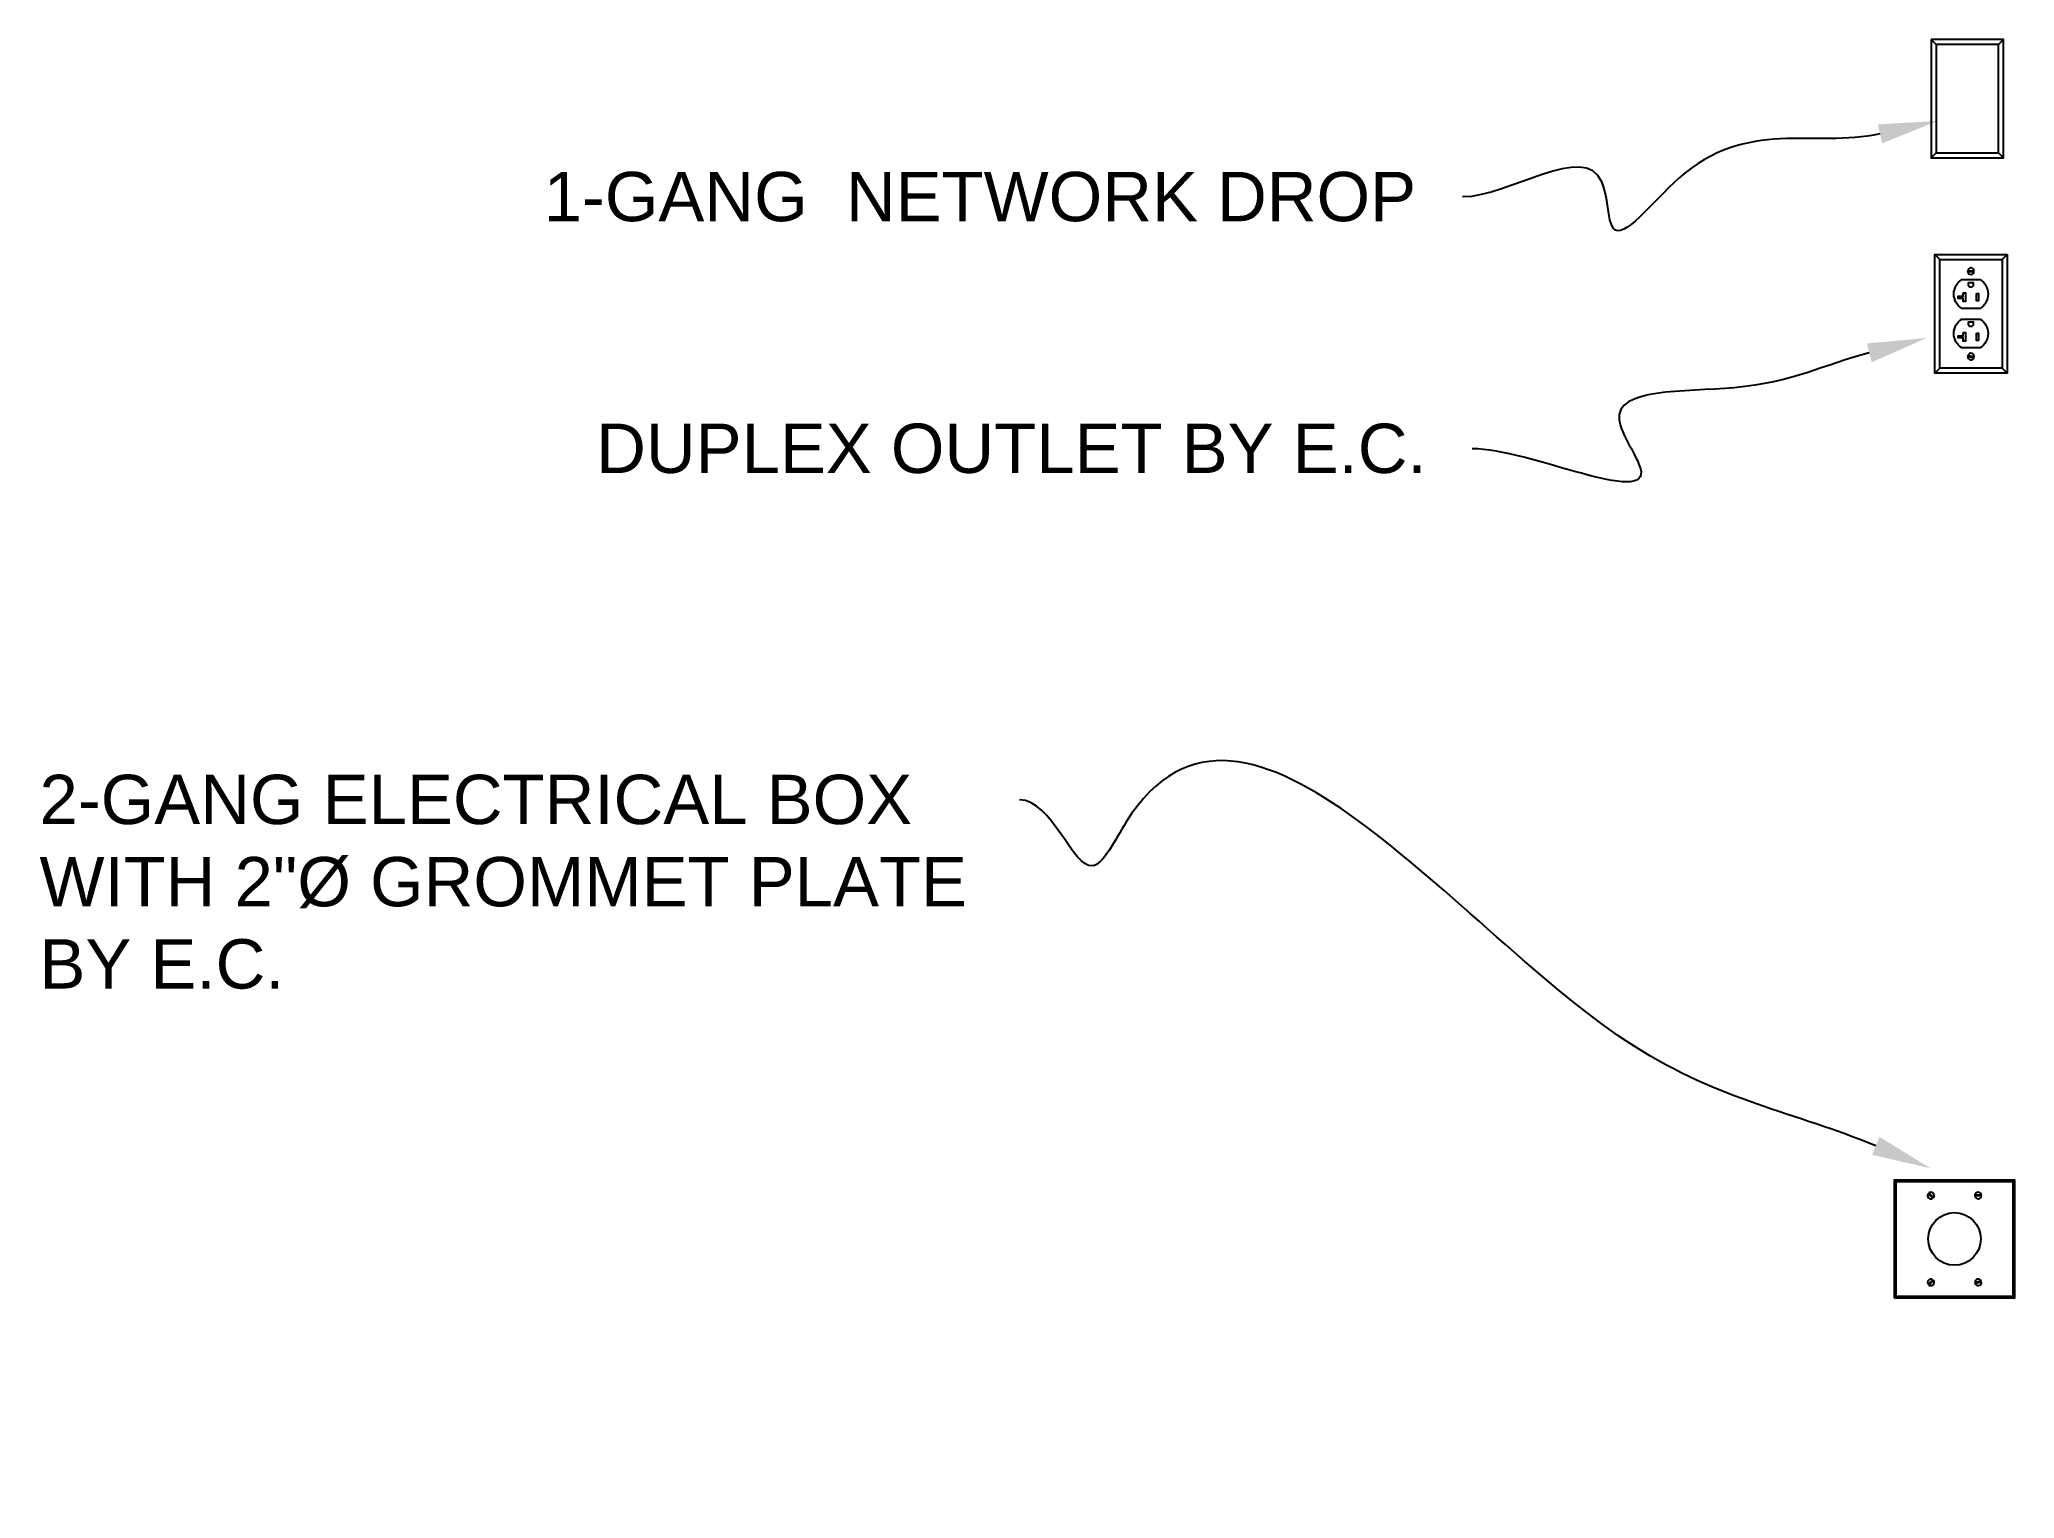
# Model space of a CAD drawing. Extents: x -382 to 1420, y -377 to 265.
# Drawn here: x 205.9 to 281, y 209.1 to 264.5 of the extents above; entities that cross this region are included whole.
import ezdxf
from ezdxf import colors
from ezdxf.entities.mleader import LeaderData, LeaderLine
from ezdxf.math import Vec2, Vec3

# ---------------------------------------------------------------- set-up
doc = ezdxf.new("R2010")
doc.units = 0
doc.header["$MEASUREMENT"] = 0
doc.layers.add('AV-Elev-Dims', color=14, linetype='CONTINUOUS')
doc.layers.add('AV-Flor-Powr-Neww', color=160, linetype='CONTINUOUS')
doc.styles.get("Standard").update_dxf_attribs({"font": 'arial.ttf'})

msp = doc.modelspace()

# ---------------------------------------------------------------- linework, layer by layer
at = {"layer": 'AV-Flor-Powr-Neww', "ltscale": 2}
for points in [[(277.85974, 264.5376), (277.85974, 260.0376), (280.60974, 260.0376), (280.60974, 264.5376)], [(280.42224, 264.3501), (278.04724, 264.3501), (278.04724, 260.2251), (280.42224, 260.2251)], [(280.74646, 256.35975), (280.74646, 251.85975), (277.99646, 251.85975), (277.99646, 256.35975)], [(278.18396, 256.17225), (280.55896, 256.17225), (280.55896, 252.04725), (278.18396, 252.04725)], [(279.08146, 254.90287), (279.16146, 254.90287), (279.16146, 254.57287), (279.08146, 254.57287), (279.08146, 254.69787), (278.88146, 254.69787), (278.88146, 254.77787), (279.08146, 254.77787)], [(279.58146, 254.87787), (279.66146, 254.87787), (279.66146, 254.59787), (279.58146, 254.59787)], [(279.08146, 253.40287), (279.16146, 253.40287), (279.16146, 253.07287), (279.08146, 253.07287), (279.08146, 253.19787), (278.88146, 253.19787), (278.88146, 253.27787), (279.08146, 253.27787)], [(279.58146, 253.37787), (279.66146, 253.37787), (279.66146, 253.09787), (279.58146, 253.09787)], [(276.5278, 216.75598), (276.52779, 221.13099), (280.9653, 221.13099), (280.9653, 216.756)]]:
    msp.add_lwpolyline(points, close=True, dxfattribs=at)
for points in [[(278.04724, 264.3501), (277.85974, 264.5376)], [(280.42224, 264.3501), (280.60974, 264.5376)], [(278.04724, 260.2251), (277.85974, 260.0376)], [(280.42224, 260.2251), (280.60974, 260.0376)], [(278.18396, 256.17225), (277.99646, 256.35975)], [(280.55896, 256.17225), (280.74646, 256.35975)], [(279.24738, 255.74986), (279.49396, 255.7596)], [(279.24896, 255.7099), (279.49554, 255.71963)], [(279.25895, 255.71029), (279.25737, 255.75026)], [(279.48555, 255.71924), (279.48397, 255.75921)], [(279.24683, 252.49431), (279.48669, 252.43631)], [(279.25623, 252.53319), (279.49609, 252.47519)], [(279.25655, 252.49196), (279.26595, 252.53084)], [(279.47697, 252.43866), (279.48637, 252.47754)], [(278.18396, 252.04725), (277.99646, 251.85975)], [(280.55896, 252.04725), (280.74646, 251.85975)], [(276.4653, 216.69349), (276.4653, 221.19349), (281.0278, 221.19349), (281.0278, 216.69349), (276.4653, 216.69349)], [(276.4653, 221.19349), (276.5278, 221.13099)], [(280.9653, 221.13099), (281.0278, 221.19349)], [(277.91966, 220.4921), (277.74516, 220.6666)], [(277.75223, 220.65952), (277.78051, 220.68781)], [(277.94794, 220.52038), (277.77344, 220.69488)], [(277.91258, 220.49917), (277.94087, 220.52745)], [(279.76905, 220.56863), (279.52246, 220.57837)], [(279.77063, 220.6086), (279.52404, 220.61834)], [(279.53246, 220.57798), (279.53404, 220.61795)], [(279.75906, 220.56903), (279.76064, 220.609)], [(277.91966, 217.39488), (277.74516, 217.22038)], [(277.78051, 217.19917), (277.75223, 217.22745)], [(277.94794, 217.3666), (277.77344, 217.1921)], [(277.94087, 217.35952), (277.91258, 217.38781)], [(279.76178, 217.34193), (279.52191, 217.28393)], [(279.77118, 217.30305), (279.53131, 217.24505)], [(279.54103, 217.2474), (279.53163, 217.28628)], [(279.76146, 217.3007), (279.75206, 217.33958)], [(276.5278, 216.75599), (276.4653, 216.69349)], [(281.0278, 216.69349), (280.9653, 216.75632)]]:
    msp.add_lwpolyline(points, dxfattribs=at)
for points in [[(279.71787, 255.41287, -0.55198152), (279.71787, 254.31287), (279.02505, 254.31287, -0.55198152), (279.02505, 255.41287)], [(279.28146, 255.30287), (279.46146, 255.30287), (279.46146, 255.21287, -1), (279.28146, 255.21287)], [(279.71787, 253.91287, -0.55198152), (279.71787, 252.81287), (279.02505, 252.81287, -0.55198152), (279.02505, 253.91287)], [(279.28146, 253.80287), (279.46146, 253.80287), (279.46146, 253.71287, -1), (279.28146, 253.71287)]]:
    msp.add_lwpolyline(points, format="xyb", close=True, dxfattribs=at)
msp.add_circle((278.74655, 218.94349), 1, dxfattribs=at)
for centre, start, end in [((279.37146, 255.73475), 11.4682015, 173.054409), ((279.37146, 255.73475), 191.4682015, 353.054409), ((279.37146, 252.48475), 175.6144444, 337.2006519), ((279.37146, 252.48475), 355.6144444, 157.2006519), ((277.84655, 220.59349), 144.2068962, 305.7931038), ((277.84655, 220.59349), 324.2068962, 125.7931038), ((279.64655, 220.59349), 186.945591, 348.5317985), ((279.64655, 220.59349), 6.945591, 168.5317985), ((277.84655, 217.29349), 54.2068962, 215.7931038), ((277.84655, 217.29349), 234.2068962, 35.7931038), ((279.64655, 217.29349), 22.7993481, 184.3855556), ((279.64655, 217.29349), 202.7993481, 4.3855556)]:
    msp.add_arc(centre, 0.125, start, end, dxfattribs=at)

# ---------------------------------------------------------------- leaders
at = {"layer": 'AV-Elev-Dims'}
ml = msp.add_multileader_mtext('Standard', dxfattribs=at)
ml.set_content('\\A1;1-GANG  NETWORK DROP', color=256)
ml.set_leader_properties()
ml.build(insert=Vec2(0, 0))
ml.multileader.update_dxf_attribs({"leader_type": 2, "dogleg_length": 0.36, "arrow_head_size": 2.25, "scale": 24})
ctx = ml.context
ctx.base_point, ctx.scale, ctx.char_height, ctx.arrow_head_size, ctx.landing_gap_size, ctx.plane_origin = Vec3(222.93278, 258.55216), 24, 1.875, 2.25, 2.16, Vec3(274.00637, 237.56596)
notes = []
notes.append((ctx, [(0, (1, 1, 0), (268.67458, 258.55216), (-1, 0), 8.64, [(0, [(278.10974, 261.44077), (268.26418, 259.26199), (265.77111, 257.36496), (265.3411, 259.12425)], 0, [])])]))
ctx.mtext.insert, ctx.mtext.flow_direction = Vec3(225.09278, 259.50564), 5
ml = msp.add_multileader_mtext('Standard', dxfattribs=at)
ml.set_content('DUPLEX OUTLET BY E.C. ', color=256)
ml.set_leader_properties()
ml.build(insert=Vec2(0, 0))
ml.multileader.update_dxf_attribs({"leader_type": 2, "dogleg_length": 0.36, "arrow_head_size": 2.25, "scale": 24})
ctx = ml.context
ctx.base_point, ctx.scale, ctx.char_height, ctx.arrow_head_size, ctx.landing_gap_size, ctx.plane_origin = Vec3(224.93064, 248.98204), 24, 1.875, 2.25, 2.16, Vec3(274.35046, 235.3512)
notes.append((ctx, [(0, (1, 1, 0), (269.04685, 248.98204), (-1, 0), 8.64, [(0, [(277.68396, 253.19014), (270.37164, 251.29884), (265.99696, 250.073), (266.80202, 248.23423)], 0, [])])]))
ctx.mtext.insert, ctx.mtext.flow_direction = Vec3(227.09064, 249.93553), 5
ml = msp.add_multileader_mtext('Standard', dxfattribs=at)
ml.set_content('\\A1;2-GANG ELECTRICAL BOX\\PWITH 2"%%C GROMMET PLATE\\PBY E.C.', color=256)
ml.set_leader_properties()
ml.build(insert=Vec2(0, 0))
ml.multileader.update_dxf_attribs({"leader_type": 2, "dogleg_length": 0.36, "arrow_head_size": 2.25, "scale": 24})
ctx = ml.context
ctx.base_point, ctx.scale, ctx.char_height, ctx.arrow_head_size, ctx.landing_gap_size, ctx.plane_origin = Vec3(203.76267, 235.63535), 24, 1.875, 2.25, 2.16, Vec3(253.10268, 209.83495)
notes.append((ctx, [(0, (1, 1, 0), (251.82457, 235.63535), (-1, 0), 8.64, [(0, [(277.83445, 221.62819), (266.59034, 226.25384), (247.25107, 234.80041), (245.9585, 233.12635)], 0, [])])]))
ctx.mtext.insert, ctx.mtext.flow_direction = Vec3(205.92267, 236.58884), 5
for ctx, leaders in notes:
    for number, flags, end, landing, length, lines in leaders:
        leader = LeaderData()
        leader.index, (leader.has_last_leader_line, leader.has_dogleg_vector, leader.attachment_direction) = number, flags
        leader.last_leader_point, leader.dogleg_vector, leader.dogleg_length = Vec3(end), Vec3(landing), length
        for number, points, colour, breaks in lines:
            line = LeaderLine()
            line.index, line.vertices, line.color, line.breaks = number, Vec3.list(points), colors.encode_raw_color(colour), breaks
            leader.lines.append(line)
        ctx.leaders.append(leader)

doc.saveas('drawing.dxf')
